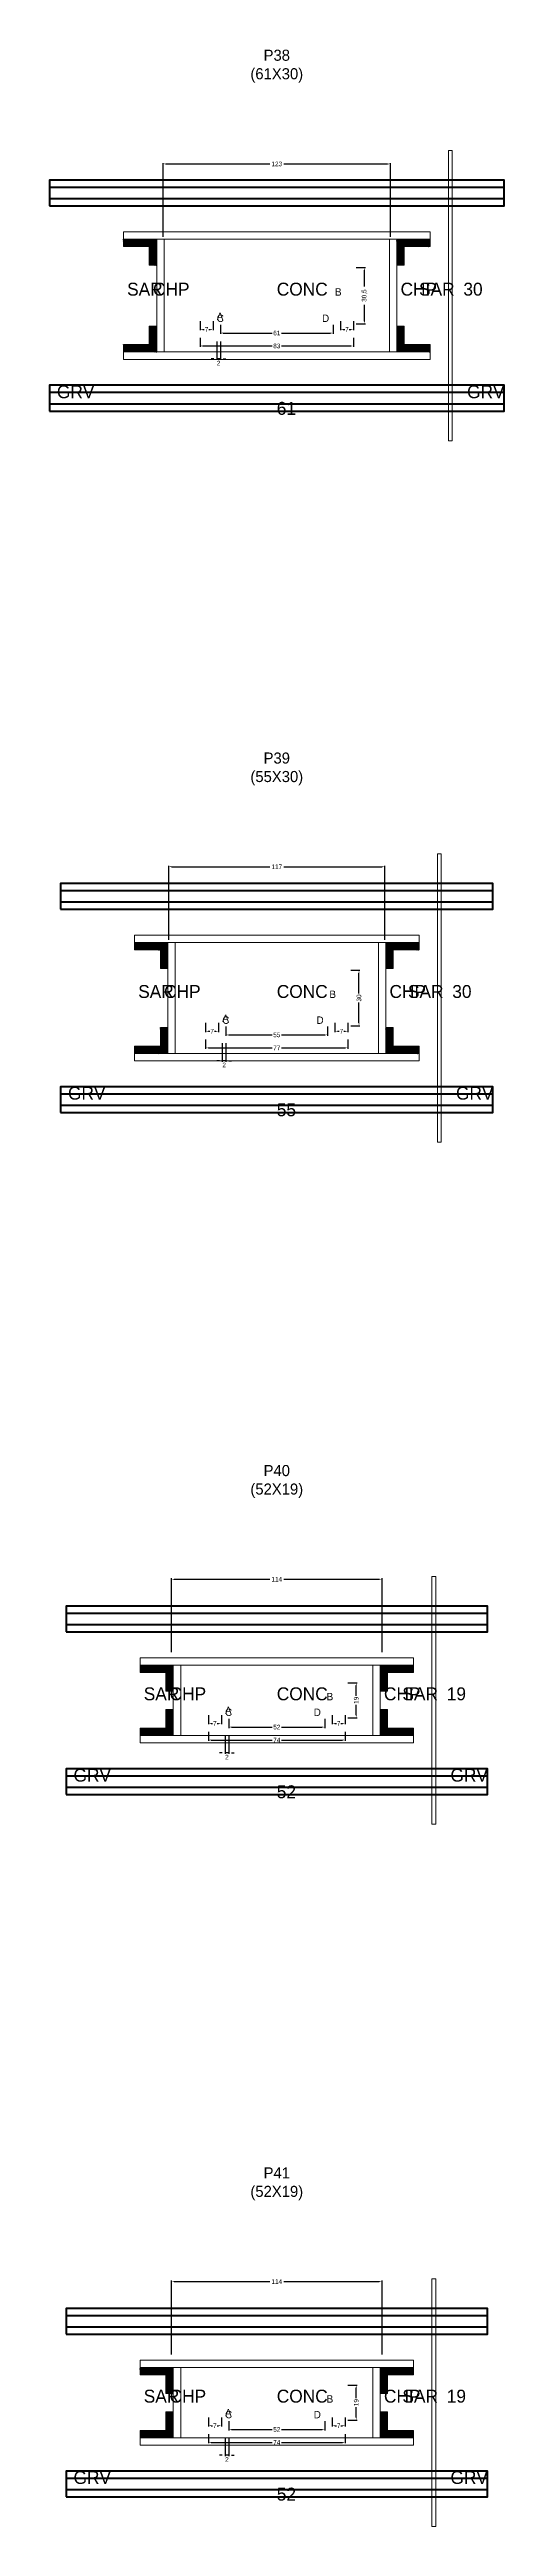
# Model space of a CAD drawing. Header units: centimetres. Extents: x -10500 to 4105, y -36866 to 295.
# Drawn here: x -123 to 123, y -15127 to -13787 of the extents above; entities that cross this region are included whole.
import ezdxf

# ---------------------------------------------------------------- set-up
doc = ezdxf.new("R2010")
doc.units = ezdxf.units.CM
for name, color, linetype in [('COTA', 241, 'Continuous'), ('GRAVATA', 224, 'Continuous'), ('Hachura', 251, 'Continuous'), ('NOMENCLATURA', 7, 'Continuous'), ('SARRAFO', 251, 'Continuous'), ('Texto Seção', 7, 'Continuous')]:
    doc.layers.add(name, color=color, linetype=linetype)
doc.dimstyles.new('cotax2', dxfattribs={"dimtxt": 2.5, "dimasz": 1.5, "dimexe": 0.5, "dimexo": 0.5, "dimgap": 0.5, "dimtad": 1, "dimcen": 2.5, "dimazin": 3, "dimtfac": 1, "dimtmove": 0, "dimatfit": 3})

msp = doc.modelspace()

# ---------------------------------------------------------------- texts
at = {"layer": 'NOMENCLATURA'}
for s, p in [('B', (31.5, -13920)), ('A', (-32.5, -13933.25)), ('C', (-32.5, -13934.25)), ('D', (24.5, -13934.25)), ('B', (28.5, -14300)), ('A', (-29.5, -14313)), ('C', (-29.5, -14314)), ('D', (21.5, -14314)), ('A', (-28, -14687.5)), ('C', (-28, -14688.5)), ('D', (20, -14688.5)), ('B', (27, -14680)), ('B', (27, -15060)), ('A', (-28, -15067.5)), ('C', (-28, -15068.5)), ('D', (20, -15068.5))]:
    msp.add_text(s, height=4, dxfattribs=at).set_placement(p)
at = {"layer": 'NOMENCLATURA', "char_height": 6, "attachment_point": 8}
for s, insert in [('P38\\P(61X30)', (0, -13804.75)), ('P39\\P(55X30)', (0, -14185)), ('P40\\P(52X19)', (0, -14570.5)), ('P41\\P(52X19)', (0, -14950.5))]:
    msp.add_mtext(s, dxfattribs=dict(at, insert=insert))
at = {"layer": 'Texto Seção'}
for s, p in [('SAR', (-81, -13920)), ('CHP', (-67, -13920)), ('CONC', (0, -13920)), ('CHP', (67, -13920)), ('SAR', (77, -13920)), ('30', (101, -13920)), ('GRV', (-119, -13975.5)), ('61', (0, -13984.5)), ('GRV', (103, -13975.5)), ('SAR', (-75, -14300)), ('CHP', (-61, -14300)), ('CONC', (0, -14300)), ('CHP', (61, -14300)), ('SAR', (71, -14300)), ('30', (95, -14300)), ('GRV', (-113, -14355)), ('GRV', (97, -14355)), ('55', (0, -14364)), ('SAR', (-72, -14680)), ('CHP', (-58, -14680)), ('CONC', (0, -14680)), ('CHP', (58, -14680)), ('SAR', (68, -14680)), ('19', (92, -14680)), ('GRV', (-110, -14724)), ('52', (0, -14733)), ('GRV', (94, -14724)), ('SAR', (-72, -15060)), ('CHP', (-58, -15060)), ('CONC', (0, -15060)), ('CHP', (58, -15060)), ('SAR', (68, -15060)), ('19', (92, -15060)), ('GRV', (-110, -15104)), ('GRV', (94, -15104)), ('52', (0, -15113))]:
    msp.add_text(s, height=7, dxfattribs=at).set_placement(p)

# ---------------------------------------------------------------- blocks, each defined once
blk = doc.blocks.new('_CLOSEDFILLED')
at = {"color": 0, "linetype": 'BYBLOCK'}
blk.add_solid([(-1, 0.16), (0, 0), (-1, -0.16)], dxfattribs=at)
blk = doc.blocks.new('*D1054')
for p, q in [((-37, -15077), (-37, -15082)), ((-35.5, -15081.5), (-2.5, -15081.5)), ((2.5, -15081.5), (35.5, -15081.5)), ((37, -15077), (37, -15082))]:
    blk.add_line(p, q)
at = {"layer": 'Defpoints'}
for p in [(-37, -15076.5), (37, -15076.5), (-37, -15081.5)]:
    blk.add_point(p, dxfattribs=at)
at = {"layer": 'COTA', "xscale": 1.5, "yscale": 1.5, "rotation": 180}
blk.add_blockref('_CLOSEDFILLED', (-37, -15081.5), dxfattribs=at)
at = {"layer": 'COTA', "xscale": 1.5, "yscale": 1.5}
blk.add_blockref('_CLOSEDFILLED', (37, -15081.5), dxfattribs=at)
at = {"layer": 'COTA', "insert": (0, -15081.5), "char_height": 2.5, "attachment_point": 5}
blk.add_mtext('74', dxfattribs=at)
blk = doc.blocks.new('*D1055')
for p, q in [((-26, -15070), (-26, -15075)), ((-24.5, -15074.5), (-2.5, -15074.5)), ((2.5, -15074.5), (24.5, -15074.5)), ((26, -15070), (26, -15075))]:
    blk.add_line(p, q)
at = {"layer": 'Defpoints'}
for p in [(-26, -15069.5), (-26, -15074.5), (26, -15069.5)]:
    blk.add_point(p, dxfattribs=at)
at = {"layer": 'COTA', "xscale": 1.5, "yscale": 1.5, "rotation": 180}
blk.add_blockref('_CLOSEDFILLED', (-26, -15074.5), dxfattribs=at)
at = {"layer": 'COTA', "xscale": 1.5, "yscale": 1.5}
blk.add_blockref('_CLOSEDFILLED', (26, -15074.5), dxfattribs=at)
at = {"layer": 'COTA', "insert": (0, -15074.5), "char_height": 2.5, "attachment_point": 5}
blk.add_mtext('52', dxfattribs=at)
blk = doc.blocks.new('*D1056')
for p, q in [((38.5, -15050.5), (43.5, -15050.5)), ((43, -15057.5), (43, -15052)), ((43, -15068), (43, -15062.5)), ((38.5, -15069.5), (43.5, -15069.5))]:
    blk.add_line(p, q)
at = {"layer": 'Defpoints'}
for p in [(38, -15050.5), (38, -15069.5), (43, -15069.5)]:
    blk.add_point(p, dxfattribs=at)
at = {"layer": 'COTA', "xscale": 1.5, "yscale": 1.5}
for p, rotation in [((43, -15050.5), 90), ((43, -15069.5), 270)]:
    blk.add_blockref('_CLOSEDFILLED', p, dxfattribs=dict(at, rotation=rotation))
at = {"layer": 'COTA', "insert": (43, -15060), "char_height": 2.5, "attachment_point": 5, "rotation": 90}
blk.add_mtext('19', dxfattribs=at)
blk = doc.blocks.new('*D1057')
for p, q in [((-37, -15068), (-37, -15073)), ((-35.5, -15072.5), (-34.75, -15072.5)), ((-32.25, -15072.5), (-31.5, -15072.5)), ((-30, -15068), (-30, -15073))]:
    blk.add_line(p, q)
at = {"layer": 'Defpoints'}
for p in [(-37, -15067.5), (-37, -15072.5), (-30, -15067.5)]:
    blk.add_point(p, dxfattribs=at)
at = {"layer": 'COTA', "xscale": 1.5, "yscale": 1.5, "rotation": 180}
blk.add_blockref('_CLOSEDFILLED', (-37, -15072.5), dxfattribs=at)
at = {"layer": 'COTA', "xscale": 1.5, "yscale": 1.5}
blk.add_blockref('_CLOSEDFILLED', (-30, -15072.5), dxfattribs=at)
at = {"layer": 'COTA', "insert": (-33.5, -15072.5), "char_height": 2.5, "attachment_point": 5}
blk.add_mtext('7', dxfattribs=at)
blk = doc.blocks.new('*D1058')
for p, q in [((30, -15068), (30, -15073)), ((31.5, -15072.5), (32.25, -15072.5)), ((34.75, -15072.5), (35.5, -15072.5)), ((37, -15068), (37, -15073))]:
    blk.add_line(p, q)
at = {"layer": 'Defpoints'}
for p in [(30, -15067.5), (30, -15072.5), (37, -15067.5)]:
    blk.add_point(p, dxfattribs=at)
at = {"layer": 'COTA', "xscale": 1.5, "yscale": 1.5, "rotation": 180}
blk.add_blockref('_CLOSEDFILLED', (30, -15072.5), dxfattribs=at)
at = {"layer": 'COTA', "xscale": 1.5, "yscale": 1.5}
blk.add_blockref('_CLOSEDFILLED', (37, -15072.5), dxfattribs=at)
at = {"layer": 'COTA', "insert": (33.5, -15072.5), "char_height": 2.5, "attachment_point": 5}
blk.add_mtext('7', dxfattribs=at)
blk = doc.blocks.new('*D1059')
for p, q in [((-57, -15034), (-57, -14994)), ((-55.5, -14994.5), (-3.75, -14994.5)), ((3.75, -14994.5), (55.5, -14994.5)), ((57, -15034), (57, -14994))]:
    blk.add_line(p, q)
at = {"layer": 'Defpoints'}
for p in [(-57, -14994.5), (-57, -15034.5), (57, -15034.5)]:
    blk.add_point(p, dxfattribs=at)
at = {"layer": 'COTA', "xscale": 1.5, "yscale": 1.5, "rotation": 180}
blk.add_blockref('_CLOSEDFILLED', (-57, -14994.5), dxfattribs=at)
at = {"layer": 'COTA', "xscale": 1.5, "yscale": 1.5}
blk.add_blockref('_CLOSEDFILLED', (57, -14994.5), dxfattribs=at)
at = {"layer": 'COTA', "insert": (0, -14994.5), "char_height": 2.5, "attachment_point": 5}
blk.add_mtext('114', dxfattribs=at)
blk = doc.blocks.new('*D1028')
for p, q in [((-37, -14697), (-37, -14702)), ((37, -14697), (37, -14702)), ((-35.5, -14701.5), (-2.5, -14701.5)), ((2.5, -14701.5), (35.5, -14701.5))]:
    blk.add_line(p, q)
at = {"layer": 'Defpoints'}
for p in [(-37, -14696.5), (37, -14696.5), (-37, -14701.5)]:
    blk.add_point(p, dxfattribs=at)
at = {"layer": 'COTA', "xscale": 1.5, "yscale": 1.5, "rotation": 180}
blk.add_blockref('_CLOSEDFILLED', (-37, -14701.5), dxfattribs=at)
at = {"layer": 'COTA', "xscale": 1.5, "yscale": 1.5}
blk.add_blockref('_CLOSEDFILLED', (37, -14701.5), dxfattribs=at)
at = {"layer": 'COTA', "insert": (0, -14701.5), "char_height": 2.5, "attachment_point": 5}
blk.add_mtext('74', dxfattribs=at)
blk = doc.blocks.new('*D1029')
for p, q in [((-26, -14690), (-26, -14695)), ((-24.5, -14694.5), (-2.5, -14694.5)), ((2.5, -14694.5), (24.5, -14694.5)), ((26, -14690), (26, -14695))]:
    blk.add_line(p, q)
at = {"layer": 'Defpoints'}
for p in [(-26, -14689.5), (-26, -14694.5), (26, -14689.5)]:
    blk.add_point(p, dxfattribs=at)
at = {"layer": 'COTA', "xscale": 1.5, "yscale": 1.5, "rotation": 180}
blk.add_blockref('_CLOSEDFILLED', (-26, -14694.5), dxfattribs=at)
at = {"layer": 'COTA', "xscale": 1.5, "yscale": 1.5}
blk.add_blockref('_CLOSEDFILLED', (26, -14694.5), dxfattribs=at)
at = {"layer": 'COTA', "insert": (0, -14694.5), "char_height": 2.5, "attachment_point": 5}
blk.add_mtext('52', dxfattribs=at)
blk = doc.blocks.new('*D1030')
for p, q in [((38.5, -14670.5), (43.5, -14670.5)), ((43, -14677.5), (43, -14672)), ((43, -14688), (43, -14682.5)), ((38.5, -14689.5), (43.5, -14689.5))]:
    blk.add_line(p, q)
at = {"layer": 'Defpoints'}
for p in [(38, -14670.5), (38, -14689.5), (43, -14689.5)]:
    blk.add_point(p, dxfattribs=at)
at = {"layer": 'COTA', "xscale": 1.5, "yscale": 1.5}
for p, rotation in [((43, -14670.5), 90), ((43, -14689.5), 270)]:
    blk.add_blockref('_CLOSEDFILLED', p, dxfattribs=dict(at, rotation=rotation))
at = {"layer": 'COTA', "insert": (43, -14680), "char_height": 2.5, "attachment_point": 5, "rotation": 90}
blk.add_mtext('19', dxfattribs=at)
blk = doc.blocks.new('*D1031')
for p, q in [((-37, -14688), (-37, -14693)), ((-30, -14688), (-30, -14693)), ((-35.5, -14692.5), (-34.75, -14692.5)), ((-32.25, -14692.5), (-31.5, -14692.5))]:
    blk.add_line(p, q)
at = {"layer": 'Defpoints'}
for p in [(-37, -14687.5), (-30, -14687.5), (-37, -14692.5)]:
    blk.add_point(p, dxfattribs=at)
at = {"layer": 'COTA', "xscale": 1.5, "yscale": 1.5, "rotation": 180}
blk.add_blockref('_CLOSEDFILLED', (-37, -14692.5), dxfattribs=at)
at = {"layer": 'COTA', "xscale": 1.5, "yscale": 1.5}
blk.add_blockref('_CLOSEDFILLED', (-30, -14692.5), dxfattribs=at)
at = {"layer": 'COTA', "insert": (-33.5, -14692.5), "char_height": 2.5, "attachment_point": 5}
blk.add_mtext('7', dxfattribs=at)
blk = doc.blocks.new('*D1032')
for p, q in [((30, -14688), (30, -14693)), ((37, -14688), (37, -14693)), ((31.5, -14692.5), (32.25, -14692.5)), ((34.75, -14692.5), (35.5, -14692.5))]:
    blk.add_line(p, q)
at = {"layer": 'Defpoints'}
for p in [(30, -14687.5), (37, -14687.5), (30, -14692.5)]:
    blk.add_point(p, dxfattribs=at)
at = {"layer": 'COTA', "xscale": 1.5, "yscale": 1.5, "rotation": 180}
blk.add_blockref('_CLOSEDFILLED', (30, -14692.5), dxfattribs=at)
at = {"layer": 'COTA', "xscale": 1.5, "yscale": 1.5}
blk.add_blockref('_CLOSEDFILLED', (37, -14692.5), dxfattribs=at)
at = {"layer": 'COTA', "insert": (33.5, -14692.5), "char_height": 2.5, "attachment_point": 5}
blk.add_mtext('7', dxfattribs=at)
blk = doc.blocks.new('*D1033')
for p, q in [((-57, -14654), (-57, -14614)), ((-55.5, -14614.5), (-3.75, -14614.5)), ((3.75, -14614.5), (55.5, -14614.5)), ((57, -14654), (57, -14614))]:
    blk.add_line(p, q)
at = {"layer": 'Defpoints'}
for p in [(-57, -14614.5), (-57, -14654.5), (57, -14654.5)]:
    blk.add_point(p, dxfattribs=at)
at = {"layer": 'COTA', "xscale": 1.5, "yscale": 1.5, "rotation": 180}
blk.add_blockref('_CLOSEDFILLED', (-57, -14614.5), dxfattribs=at)
at = {"layer": 'COTA', "xscale": 1.5, "yscale": 1.5}
blk.add_blockref('_CLOSEDFILLED', (57, -14614.5), dxfattribs=at)
at = {"layer": 'COTA', "insert": (0, -14614.5), "char_height": 2.5, "attachment_point": 5}
blk.add_mtext('114', dxfattribs=at)
blk = doc.blocks.new('*D1002')
for p, q in [((-38.5, -14322.5), (-38.5, -14327.5)), ((38.5, -14322.5), (38.5, -14327.5)), ((-37, -14327), (-2.5, -14327)), ((2.5, -14327), (37, -14327))]:
    blk.add_line(p, q)
at = {"layer": 'Defpoints'}
for p in [(-38.5, -14322), (38.5, -14322), (-38.5, -14327)]:
    blk.add_point(p, dxfattribs=at)
at = {"layer": 'COTA', "xscale": 1.5, "yscale": 1.5, "rotation": 180}
blk.add_blockref('_CLOSEDFILLED', (-38.5, -14327), dxfattribs=at)
at = {"layer": 'COTA', "xscale": 1.5, "yscale": 1.5}
blk.add_blockref('_CLOSEDFILLED', (38.5, -14327), dxfattribs=at)
at = {"layer": 'COTA', "insert": (0, -14327), "char_height": 2.5, "attachment_point": 5}
blk.add_mtext('77', dxfattribs=at)
blk = doc.blocks.new('*D1003')
for p, q in [((-27.5, -14315.5), (-27.5, -14320.5)), ((-26, -14320), (-2.5, -14320)), ((2.5, -14320), (26, -14320)), ((27.5, -14315.5), (27.5, -14320.5))]:
    blk.add_line(p, q)
at = {"layer": 'Defpoints'}
for p in [(-27.5, -14315), (-27.5, -14320), (27.5, -14315)]:
    blk.add_point(p, dxfattribs=at)
at = {"layer": 'COTA', "xscale": 1.5, "yscale": 1.5, "rotation": 180}
blk.add_blockref('_CLOSEDFILLED', (-27.5, -14320), dxfattribs=at)
at = {"layer": 'COTA', "xscale": 1.5, "yscale": 1.5}
blk.add_blockref('_CLOSEDFILLED', (27.5, -14320), dxfattribs=at)
at = {"layer": 'COTA', "insert": (0, -14320), "char_height": 2.5, "attachment_point": 5}
blk.add_mtext('55', dxfattribs=at)
blk = doc.blocks.new('*D1004')
for p, q in [((40, -14285), (45, -14285)), ((44.5, -14297.5), (44.5, -14286.5)), ((44.5, -14313.5), (44.5, -14302.5)), ((40, -14315), (45, -14315))]:
    blk.add_line(p, q)
at = {"layer": 'Defpoints'}
for p in [(39.5, -14285), (39.5, -14315), (44.5, -14315)]:
    blk.add_point(p, dxfattribs=at)
at = {"layer": 'COTA', "xscale": 1.5, "yscale": 1.5}
for p, rotation in [((44.5, -14285), 90), ((44.5, -14315), 270)]:
    blk.add_blockref('_CLOSEDFILLED', p, dxfattribs=dict(at, rotation=rotation))
at = {"layer": 'COTA', "insert": (44.5, -14300), "char_height": 2.5, "attachment_point": 5, "rotation": 90}
blk.add_mtext('30', dxfattribs=at)
blk = doc.blocks.new('*D1005')
for p, q in [((-38.5, -14313.5), (-38.5, -14318.5)), ((-37, -14318), (-36.25, -14318)), ((-33.75, -14318), (-33, -14318)), ((-31.5, -14313.5), (-31.5, -14318.5))]:
    blk.add_line(p, q)
at = {"layer": 'Defpoints'}
for p in [(-38.5, -14313), (-38.5, -14318), (-31.5, -14313)]:
    blk.add_point(p, dxfattribs=at)
at = {"layer": 'COTA', "xscale": 1.5, "yscale": 1.5, "rotation": 180}
blk.add_blockref('_CLOSEDFILLED', (-38.5, -14318), dxfattribs=at)
at = {"layer": 'COTA', "xscale": 1.5, "yscale": 1.5}
blk.add_blockref('_CLOSEDFILLED', (-31.5, -14318), dxfattribs=at)
at = {"layer": 'COTA', "insert": (-35, -14318), "char_height": 2.5, "attachment_point": 5}
blk.add_mtext('7', dxfattribs=at)
blk = doc.blocks.new('*D1006')
for p, q in [((31.5, -14313.5), (31.5, -14318.5)), ((33, -14318), (33.75, -14318)), ((36.25, -14318), (37, -14318)), ((38.5, -14313.5), (38.5, -14318.5))]:
    blk.add_line(p, q)
at = {"layer": 'Defpoints'}
for p in [(31.5, -14313), (31.5, -14318), (38.5, -14313)]:
    blk.add_point(p, dxfattribs=at)
at = {"layer": 'COTA', "xscale": 1.5, "yscale": 1.5, "rotation": 180}
blk.add_blockref('_CLOSEDFILLED', (31.5, -14318), dxfattribs=at)
at = {"layer": 'COTA', "xscale": 1.5, "yscale": 1.5}
blk.add_blockref('_CLOSEDFILLED', (38.5, -14318), dxfattribs=at)
at = {"layer": 'COTA', "insert": (35, -14318), "char_height": 2.5, "attachment_point": 5}
blk.add_mtext('7', dxfattribs=at)
blk = doc.blocks.new('*D1007')
for p, q in [((-58.5, -14268.5), (-58.5, -14228.5)), ((-57, -14229), (-3.75, -14229)), ((3.75, -14229), (57, -14229)), ((58.5, -14268.5), (58.5, -14228.5))]:
    blk.add_line(p, q)
at = {"layer": 'Defpoints'}
for p in [(-58.5, -14229), (-58.5, -14269), (58.5, -14269)]:
    blk.add_point(p, dxfattribs=at)
at = {"layer": 'COTA', "xscale": 1.5, "yscale": 1.5, "rotation": 180}
blk.add_blockref('_CLOSEDFILLED', (-58.5, -14229), dxfattribs=at)
at = {"layer": 'COTA', "xscale": 1.5, "yscale": 1.5}
blk.add_blockref('_CLOSEDFILLED', (58.5, -14229), dxfattribs=at)
at = {"layer": 'COTA', "insert": (0, -14229), "char_height": 2.5, "attachment_point": 5}
blk.add_mtext('117', dxfattribs=at)
blk = doc.blocks.new('*D976')
for p, q in [((-41.5, -13942.75), (-41.5, -13947.75)), ((-40, -13947.25), (-2.5, -13947.25)), ((2.5, -13947.25), (40, -13947.25)), ((41.5, -13942.75), (41.5, -13947.75))]:
    blk.add_line(p, q)
at = {"layer": 'Defpoints'}
for p in [(-41.5, -13942.25), (-41.5, -13947.25), (41.5, -13942.25)]:
    blk.add_point(p, dxfattribs=at)
at = {"layer": 'COTA', "xscale": 1.5, "yscale": 1.5, "rotation": 180}
blk.add_blockref('_CLOSEDFILLED', (-41.5, -13947.25), dxfattribs=at)
at = {"layer": 'COTA', "xscale": 1.5, "yscale": 1.5}
blk.add_blockref('_CLOSEDFILLED', (41.5, -13947.25), dxfattribs=at)
at = {"layer": 'COTA', "insert": (0, -13947.25), "char_height": 2.5, "attachment_point": 5}
blk.add_mtext('83', dxfattribs=at)
blk = doc.blocks.new('*D977')
for p, q in [((-30.5, -13935.75), (-30.5, -13940.75)), ((30.5, -13935.75), (30.5, -13940.75)), ((-29, -13940.25), (-2.5, -13940.25)), ((2.5, -13940.25), (29, -13940.25))]:
    blk.add_line(p, q)
at = {"layer": 'Defpoints'}
for p in [(-30.5, -13935.25), (30.5, -13935.25), (-30.5, -13940.25)]:
    blk.add_point(p, dxfattribs=at)
at = {"layer": 'COTA', "xscale": 1.5, "yscale": 1.5, "rotation": 180}
blk.add_blockref('_CLOSEDFILLED', (-30.5, -13940.25), dxfattribs=at)
at = {"layer": 'COTA', "xscale": 1.5, "yscale": 1.5}
blk.add_blockref('_CLOSEDFILLED', (30.5, -13940.25), dxfattribs=at)
at = {"layer": 'COTA', "insert": (0, -13940.25), "char_height": 2.5, "attachment_point": 5}
blk.add_mtext('61', dxfattribs=at)
blk = doc.blocks.new('*D978')
for p, q in [((43, -13904.75), (48, -13904.75)), ((47.5, -13915), (47.5, -13906.25)), ((43, -13935.25), (48, -13935.25)), ((47.5, -13933.75), (47.5, -13925))]:
    blk.add_line(p, q)
at = {"layer": 'Defpoints'}
for p in [(42.5, -13904.75), (42.5, -13935.25), (47.5, -13935.25)]:
    blk.add_point(p, dxfattribs=at)
at = {"layer": 'COTA', "xscale": 1.5, "yscale": 1.5}
for p, rotation in [((47.5, -13904.75), 90), ((47.5, -13935.25), 270)]:
    blk.add_blockref('_CLOSEDFILLED', p, dxfattribs=dict(at, rotation=rotation))
at = {"layer": 'COTA', "insert": (47.5, -13920), "char_height": 2.5, "attachment_point": 5, "rotation": 90}
blk.add_mtext('30,5', dxfattribs=at)
blk = doc.blocks.new('*D979')
for p, q in [((-41.5, -13933.75), (-41.5, -13938.75)), ((-34.5, -13933.75), (-34.5, -13938.75)), ((-40, -13938.25), (-39.25, -13938.25)), ((-36.75, -13938.25), (-36, -13938.25))]:
    blk.add_line(p, q)
at = {"layer": 'Defpoints'}
for p in [(-41.5, -13933.25), (-34.5, -13933.25), (-41.5, -13938.25)]:
    blk.add_point(p, dxfattribs=at)
at = {"layer": 'COTA', "xscale": 1.5, "yscale": 1.5, "rotation": 180}
blk.add_blockref('_CLOSEDFILLED', (-41.5, -13938.25), dxfattribs=at)
at = {"layer": 'COTA', "xscale": 1.5, "yscale": 1.5}
blk.add_blockref('_CLOSEDFILLED', (-34.5, -13938.25), dxfattribs=at)
at = {"layer": 'COTA', "insert": (-38, -13938.25), "char_height": 2.5, "attachment_point": 5}
blk.add_mtext('7', dxfattribs=at)
blk = doc.blocks.new('*D980')
for p, q in [((34.5, -13933.75), (34.5, -13938.75)), ((41.5, -13933.75), (41.5, -13938.75)), ((36, -13938.25), (36.75, -13938.25)), ((39.25, -13938.25), (40, -13938.25))]:
    blk.add_line(p, q)
at = {"layer": 'Defpoints'}
for p in [(34.5, -13933.25), (41.5, -13933.25), (34.5, -13938.25)]:
    blk.add_point(p, dxfattribs=at)
at = {"layer": 'COTA', "xscale": 1.5, "yscale": 1.5, "rotation": 180}
blk.add_blockref('_CLOSEDFILLED', (34.5, -13938.25), dxfattribs=at)
at = {"layer": 'COTA', "xscale": 1.5, "yscale": 1.5}
blk.add_blockref('_CLOSEDFILLED', (41.5, -13938.25), dxfattribs=at)
at = {"layer": 'COTA', "insert": (38, -13938.25), "char_height": 2.5, "attachment_point": 5}
blk.add_mtext('7', dxfattribs=at)
blk = doc.blocks.new('*D981')
for p, q in [((-61.5, -13888.25), (-61.5, -13848.25)), ((-60, -13848.75), (-3.75, -13848.75)), ((3.75, -13848.75), (60, -13848.75)), ((61.5, -13888.25), (61.5, -13848.25))]:
    blk.add_line(p, q)
at = {"layer": 'Defpoints'}
for p in [(-61.5, -13848.75), (-61.5, -13888.75), (61.5, -13888.75)]:
    blk.add_point(p, dxfattribs=at)
at = {"layer": 'COTA', "xscale": 1.5, "yscale": 1.5, "rotation": 180}
blk.add_blockref('_CLOSEDFILLED', (-61.5, -13848.75), dxfattribs=at)
at = {"layer": 'COTA', "xscale": 1.5, "yscale": 1.5}
blk.add_blockref('_CLOSEDFILLED', (61.5, -13848.75), dxfattribs=at)
at = {"layer": 'COTA', "insert": (0, -13848.75), "char_height": 2.5, "attachment_point": 5}
blk.add_mtext('123', dxfattribs=at)

# ---------------------------------------------------------------- dimensions: what is measured, and where the dimension line sits
at = {"layer": 'COTA'}
for base, p1, p2, picture, middle in [((-61.5, -13848.75), (-61.5, -13888.75), (61.5, -13888.75), '*D981', (0, -13848.75)), ((-41.5, -13938.25), (-41.5, -13933.25), (-34.5, -13933.25), '*D979', (-38, -13938.25)), ((-30.5, -13940.25), (-30.5, -13935.25), (30.5, -13935.25), '*D977', (0, -13940.25)), ((34.5, -13938.25), (34.5, -13933.25), (41.5, -13933.25), '*D980', (38, -13938.25)), ((-41.5, -13947.25), (-41.5, -13942.25), (41.5, -13942.25), '*D976', (0, -13947.25)), ((-58.5, -14229), (-58.5, -14269), (58.5, -14269), '*D1007', (0, -14229)), ((-38.5, -14318), (-38.5, -14313), (-31.5, -14313), '*D1005', (-35, -14318)), ((-38.5, -14327), (-38.5, -14322), (38.5, -14322), '*D1002', (0, -14327)), ((-27.5, -14320), (-27.5, -14315), (27.5, -14315), '*D1003', (0, -14320)), ((31.5, -14318), (31.5, -14313), (38.5, -14313), '*D1006', (35, -14318)), ((-57, -14614.5), (-57, -14654.5), (57, -14654.5), '*D1033', (0, -14614.5)), ((-37, -14692.5), (-37, -14687.5), (-30, -14687.5), '*D1031', (-33.5, -14692.5)), ((30, -14692.5), (30, -14687.5), (37, -14687.5), '*D1032', (33.5, -14692.5)), ((-37, -14701.5), (-37, -14696.5), (37, -14696.5), '*D1028', (0, -14701.5)), ((-26, -14694.5), (-26, -14689.5), (26, -14689.5), '*D1029', (0, -14694.5)), ((-57, -14994.5), (-57, -15034.5), (57, -15034.5), '*D1059', (0, -14994.5)), ((-37, -15072.5), (-37, -15067.5), (-30, -15067.5), '*D1057', (-33.5, -15072.5)), ((-37, -15081.5), (-37, -15076.5), (37, -15076.5), '*D1054', (0, -15081.5)), ((-26, -15074.5), (-26, -15069.5), (26, -15069.5), '*D1055', (0, -15074.5)), ((30, -15072.5), (30, -15067.5), (37, -15067.5), '*D1058', (33.5, -15072.5))]:
    dim = msp.add_linear_dim(base=base, p1=p1, p2=p2, dimstyle='cotax2', dxfattribs=at)
    dim.commit()
    dim.dimension.update_dxf_attribs({"geometry": picture, "text_midpoint": middle})
for base, p1, p2, picture, middle in [((47.5, -13935.25), (42.5, -13935.25), (42.5, -13904.75), '*D978', (47.5, -13920)), ((44.5, -14315), (39.5, -14315), (39.5, -14285), '*D1004', (44.5, -14300)), ((43, -14689.5), (38, -14689.5), (38, -14670.5), '*D1030', (43, -14680)), ((43, -15069.5), (38, -15069.5), (38, -15050.5), '*D1056', (43, -15060))]:
    dim = msp.add_linear_dim(base=base, p1=p1, p2=p2, angle=90, dimstyle='cotax2', dxfattribs=at)
    dim.commit()
    dim.dimension.update_dxf_attribs({"geometry": picture, "text_midpoint": middle})
for base, p1, p2 in [((-30.5, -13954.25), (-30.5, -13944.25), (-32.5, -13944.25)), ((-27.5, -14334), (-27.5, -14324), (-29.5, -14324)), ((-26, -14708.5), (-26, -14698.5), (-28, -14698.5)), ((-26, -15088.5), (-26, -15078.5), (-28, -15078.5))]:
    msp.add_linear_dim(base=base, p1=p1, p2=p2, dimstyle='cotax2', dxfattribs=at).render()

# ---------------------------------------------------------------- hatches: boundary and pattern name
at = {"layer": 'SARRAFO'}
h = msp.add_hatch(dxfattribs=at)
h.set_pattern_fill('SOLID', scale=2)
h.paths.add_polyline_path([(-83, -13893.5), (-69, -13893.5), (-69, -13889.5), (-83, -13889.5)])
h = msp.add_hatch(dxfattribs=at)
h.set_pattern_fill('SOLID', scale=2)
h.paths.add_polyline_path([(-69, -13903.5), (-65, -13903.5), (-65, -13889.5), (-69, -13889.5)])
h = msp.add_hatch(dxfattribs=at)
h.set_pattern_fill('SOLID', scale=2)
h.paths.add_polyline_path([(65, -13903.5), (69, -13903.5), (69, -13889.5), (65, -13889.5)])
h = msp.add_hatch(dxfattribs=at)
h.set_pattern_fill('SOLID', scale=2)
h.paths.add_polyline_path([(69, -13893.5), (83, -13893.5), (83, -13889.5), (69, -13889.5)])
h = msp.add_hatch(dxfattribs=at)
h.set_pattern_fill('SOLID', scale=2)
h.paths.add_polyline_path([(-69, -13950.5), (-65, -13950.5), (-65, -13936.5), (-69, -13936.5)])
h = msp.add_hatch(dxfattribs=at)
h.set_pattern_fill('SOLID', scale=2)
h.paths.add_polyline_path([(65, -13950.5), (69, -13950.5), (69, -13936.5), (65, -13936.5)])
h = msp.add_hatch(dxfattribs=at)
h.set_pattern_fill('SOLID', scale=2)
h.paths.add_polyline_path([(-83, -13950.5), (-69, -13950.5), (-69, -13946.5), (-83, -13946.5)])
h = msp.add_hatch(dxfattribs=at)
h.set_pattern_fill('SOLID', scale=2)
h.paths.add_polyline_path([(69, -13950.5), (83, -13950.5), (83, -13946.5), (69, -13946.5)])
h = msp.add_hatch(dxfattribs=at)
h.set_pattern_fill('SOLID', scale=2)
h.paths.add_polyline_path([(-77, -14274), (-63, -14274), (-63, -14270), (-77, -14270)])
h = msp.add_hatch(dxfattribs=at)
h.set_pattern_fill('SOLID', scale=2)
h.paths.add_polyline_path([(-63, -14284), (-59, -14284), (-59, -14270), (-63, -14270)])
h = msp.add_hatch(dxfattribs=at)
h.set_pattern_fill('SOLID', scale=2)
h.paths.add_polyline_path([(59, -14284), (63, -14284), (63, -14270), (59, -14270)])
h = msp.add_hatch(dxfattribs=at)
h.set_pattern_fill('SOLID', scale=2)
h.paths.add_polyline_path([(63, -14274), (77, -14274), (77, -14270), (63, -14270)])
h = msp.add_hatch(dxfattribs=at)
h.set_pattern_fill('SOLID', scale=2)
h.paths.add_polyline_path([(-77, -14330), (-63, -14330), (-63, -14326), (-77, -14326)])
h = msp.add_hatch(dxfattribs=at)
h.set_pattern_fill('SOLID', scale=2)
h.paths.add_polyline_path([(-63, -14330), (-59, -14330), (-59, -14316), (-63, -14316)])
h = msp.add_hatch(dxfattribs=at)
h.set_pattern_fill('SOLID', scale=2)
h.paths.add_polyline_path([(59, -14330), (63, -14330), (63, -14316), (59, -14316)])
h = msp.add_hatch(dxfattribs=at)
h.set_pattern_fill('SOLID', scale=2)
h.paths.add_polyline_path([(63, -14330), (77, -14330), (77, -14326), (63, -14326)])
h = msp.add_hatch(dxfattribs=at)
h.set_pattern_fill('SOLID', scale=2)
h.paths.add_polyline_path([(-74, -14665), (-60, -14665), (-60, -14661), (-74, -14661)])
h = msp.add_hatch(dxfattribs=at)
h.set_pattern_fill('SOLID', scale=2)
h.paths.add_polyline_path([(-60, -14675), (-56, -14675), (-56, -14661), (-60, -14661)])
h = msp.add_hatch(dxfattribs=at)
h.set_pattern_fill('SOLID', scale=2)
h.paths.add_polyline_path([(56, -14675), (60, -14675), (60, -14661), (56, -14661)])
h = msp.add_hatch(dxfattribs=at)
h.set_pattern_fill('SOLID', scale=2)
h.paths.add_polyline_path([(60, -14665), (74, -14665), (74, -14661), (60, -14661)])
h = msp.add_hatch(dxfattribs=at)
h.set_pattern_fill('SOLID', scale=2)
h.paths.add_polyline_path([(-60, -14699), (-56, -14699), (-56, -14685), (-60, -14685)])
h = msp.add_hatch(dxfattribs=at)
h.set_pattern_fill('SOLID', scale=2)
h.paths.add_polyline_path([(56, -14699), (60, -14699), (60, -14685), (56, -14685)])
h = msp.add_hatch(dxfattribs=at)
h.set_pattern_fill('SOLID', scale=2)
h.paths.add_polyline_path([(-74, -14699), (-60, -14699), (-60, -14695), (-74, -14695)])
h = msp.add_hatch(dxfattribs=at)
h.set_pattern_fill('SOLID', scale=2)
h.paths.add_polyline_path([(60, -14699), (74, -14699), (74, -14695), (60, -14695)])
h = msp.add_hatch(dxfattribs=at)
h.set_pattern_fill('SOLID', scale=2)
h.paths.add_polyline_path([(-74, -15045), (-60, -15045), (-60, -15041), (-74, -15041)])
h = msp.add_hatch(dxfattribs=at)
h.set_pattern_fill('SOLID', scale=2)
h.paths.add_polyline_path([(-60, -15055), (-56, -15055), (-56, -15041), (-60, -15041)])
h = msp.add_hatch(dxfattribs=at)
h.set_pattern_fill('SOLID', scale=2)
h.paths.add_polyline_path([(56, -15055), (60, -15055), (60, -15041), (56, -15041)])
h = msp.add_hatch(dxfattribs=at)
h.set_pattern_fill('SOLID', scale=2)
h.paths.add_polyline_path([(60, -15045), (74, -15045), (74, -15041), (60, -15041)])
h = msp.add_hatch(dxfattribs=at)
h.set_pattern_fill('SOLID', scale=2)
h.paths.add_polyline_path([(-74, -15079), (-60, -15079), (-60, -15075), (-74, -15075)])
h = msp.add_hatch(dxfattribs=at)
h.set_pattern_fill('SOLID', scale=2)
h.paths.add_polyline_path([(-60, -15079), (-56, -15079), (-56, -15065), (-60, -15065)])
h = msp.add_hatch(dxfattribs=at)
h.set_pattern_fill('SOLID', scale=2)
h.paths.add_polyline_path([(56, -15079), (60, -15079), (60, -15065), (56, -15065)])
h = msp.add_hatch(dxfattribs=at)
h.set_pattern_fill('SOLID', scale=2)
h.paths.add_polyline_path([(60, -15079), (74, -15079), (74, -15075), (60, -15075)])

# ---------------------------------------------------------------- linework, layer by layer
at = {"layer": 'GRAVATA', "lineweight": 50}
for points in [[(-123, -13871.5), (123, -13871.5), (123, -13857.5), (-123, -13857.5)], [(-123, -13867.5), (123, -13867.5), (123, -13861.5), (-123, -13861.5)], [(-123, -13982.5), (123, -13982.5), (123, -13968.5), (-123, -13968.5)], [(-123, -13978.5), (123, -13978.5), (123, -13972.5), (-123, -13972.5)], [(-117, -14252), (117, -14252), (117, -14238), (-117, -14238)], [(-117, -14248), (117, -14248), (117, -14242), (-117, -14242)], [(-117, -14362), (117, -14362), (117, -14348), (-117, -14348)], [(-117, -14358), (117, -14358), (117, -14352), (-117, -14352)], [(-114, -14643), (114, -14643), (114, -14629), (-114, -14629)], [(-114, -14639), (114, -14639), (114, -14633), (-114, -14633)], [(-114, -14731), (114, -14731), (114, -14717), (-114, -14717)], [(-114, -14727), (114, -14727), (114, -14721), (-114, -14721)], [(-114, -15023), (114, -15023), (114, -15009), (-114, -15009)], [(-114, -15019), (114, -15019), (114, -15013), (-114, -15013)], [(-114, -15111), (114, -15111), (114, -15097), (-114, -15097)], [(-114, -15107), (114, -15107), (114, -15101), (-114, -15101)]]:
    msp.add_lwpolyline(points, close=True, dxfattribs=at)
at = {"layer": 'Hachura', "lineweight": 13}
for points in [[(93, -13998.5), (95, -13998.5), (95, -13841.5), (93, -13841.5)], [(87, -14378), (89, -14378), (89, -14222), (87, -14222)], [(84, -14747), (86, -14747), (86, -14613), (84, -14613)], [(84, -15127), (86, -15127), (86, -14993), (84, -14993)]]:
    msp.add_lwpolyline(points, close=True, dxfattribs=at)
at = {"layer": 'Hachura', "lineweight": 18}
for points in [[(-83, -13889.5), (83, -13889.5), (83, -13885.5), (-83, -13885.5)], [(-65, -13950.5), (-61, -13950.5), (-61, -13889.5), (-65, -13889.5)], [(61, -13950.5), (65, -13950.5), (65, -13889.5), (61, -13889.5)], [(-83, -13954.5), (83, -13954.5), (83, -13950.5), (-83, -13950.5)], [(-77, -14270), (77, -14270), (77, -14266), (-77, -14266)], [(-59, -14330), (-55, -14330), (-55, -14270), (-59, -14270)], [(55, -14330), (59, -14330), (59, -14270), (55, -14270)], [(-77, -14334), (77, -14334), (77, -14330), (-77, -14330)], [(-74, -14661), (74, -14661), (74, -14657), (-74, -14657)], [(-56, -14699), (-52, -14699), (-52, -14661), (-56, -14661)], [(52, -14699), (56, -14699), (56, -14661), (52, -14661)], [(-74, -14703), (74, -14703), (74, -14699), (-74, -14699)], [(-74, -15041), (74, -15041), (74, -15037), (-74, -15037)], [(-56, -15079), (-52, -15079), (-52, -15041), (-56, -15041)], [(52, -15079), (56, -15079), (56, -15041), (52, -15041)], [(-74, -15083), (74, -15083), (74, -15079), (-74, -15079)]]:
    msp.add_lwpolyline(points, close=True, dxfattribs=at)
at = {"layer": 'SARRAFO', "lineweight": 13}
for points in [[(-83, -13893.5), (-69, -13893.5), (-69, -13889.5), (-83, -13889.5)], [(-69, -13903.5), (-65, -13903.5), (-65, -13889.5), (-69, -13889.5)], [(65, -13903.5), (69, -13903.5), (69, -13889.5), (65, -13889.5)], [(69, -13893.5), (83, -13893.5), (83, -13889.5), (69, -13889.5)], [(-69, -13950.5), (-65, -13950.5), (-65, -13936.5), (-69, -13936.5)], [(65, -13950.5), (69, -13950.5), (69, -13936.5), (65, -13936.5)], [(-83, -13950.5), (-69, -13950.5), (-69, -13946.5), (-83, -13946.5)], [(69, -13950.5), (83, -13950.5), (83, -13946.5), (69, -13946.5)], [(-77, -14274), (-63, -14274), (-63, -14270), (-77, -14270)], [(-63, -14284), (-59, -14284), (-59, -14270), (-63, -14270)], [(59, -14284), (63, -14284), (63, -14270), (59, -14270)], [(63, -14274), (77, -14274), (77, -14270), (63, -14270)], [(-77, -14330), (-63, -14330), (-63, -14326), (-77, -14326)], [(-63, -14330), (-59, -14330), (-59, -14316), (-63, -14316)], [(59, -14330), (63, -14330), (63, -14316), (59, -14316)], [(63, -14330), (77, -14330), (77, -14326), (63, -14326)], [(-74, -14665), (-60, -14665), (-60, -14661), (-74, -14661)], [(-60, -14675), (-56, -14675), (-56, -14661), (-60, -14661)], [(56, -14675), (60, -14675), (60, -14661), (56, -14661)], [(60, -14665), (74, -14665), (74, -14661), (60, -14661)], [(-60, -14699), (-56, -14699), (-56, -14685), (-60, -14685)], [(56, -14699), (60, -14699), (60, -14685), (56, -14685)], [(-74, -14699), (-60, -14699), (-60, -14695), (-74, -14695)], [(60, -14699), (74, -14699), (74, -14695), (60, -14695)], [(-74, -15045), (-60, -15045), (-60, -15041), (-74, -15041)], [(-60, -15055), (-56, -15055), (-56, -15041), (-60, -15041)], [(56, -15055), (60, -15055), (60, -15041), (56, -15041)], [(60, -15045), (74, -15045), (74, -15041), (60, -15041)], [(-74, -15079), (-60, -15079), (-60, -15075), (-74, -15075)], [(-60, -15079), (-56, -15079), (-56, -15065), (-60, -15065)], [(56, -15079), (60, -15079), (60, -15065), (56, -15065)], [(60, -15079), (74, -15079), (74, -15075), (60, -15075)]]:
    msp.add_lwpolyline(points, close=True, dxfattribs=at)

msp.set_redraw_order([(e.dxf.handle, doc.entitydb.next_handle()) for e in msp.query("TEXT MTEXT ATTDEF DIMENSION ARC_DIMENSION")])  # texts and dimensions are drawn at this point

doc.saveas('drawing.dxf')
